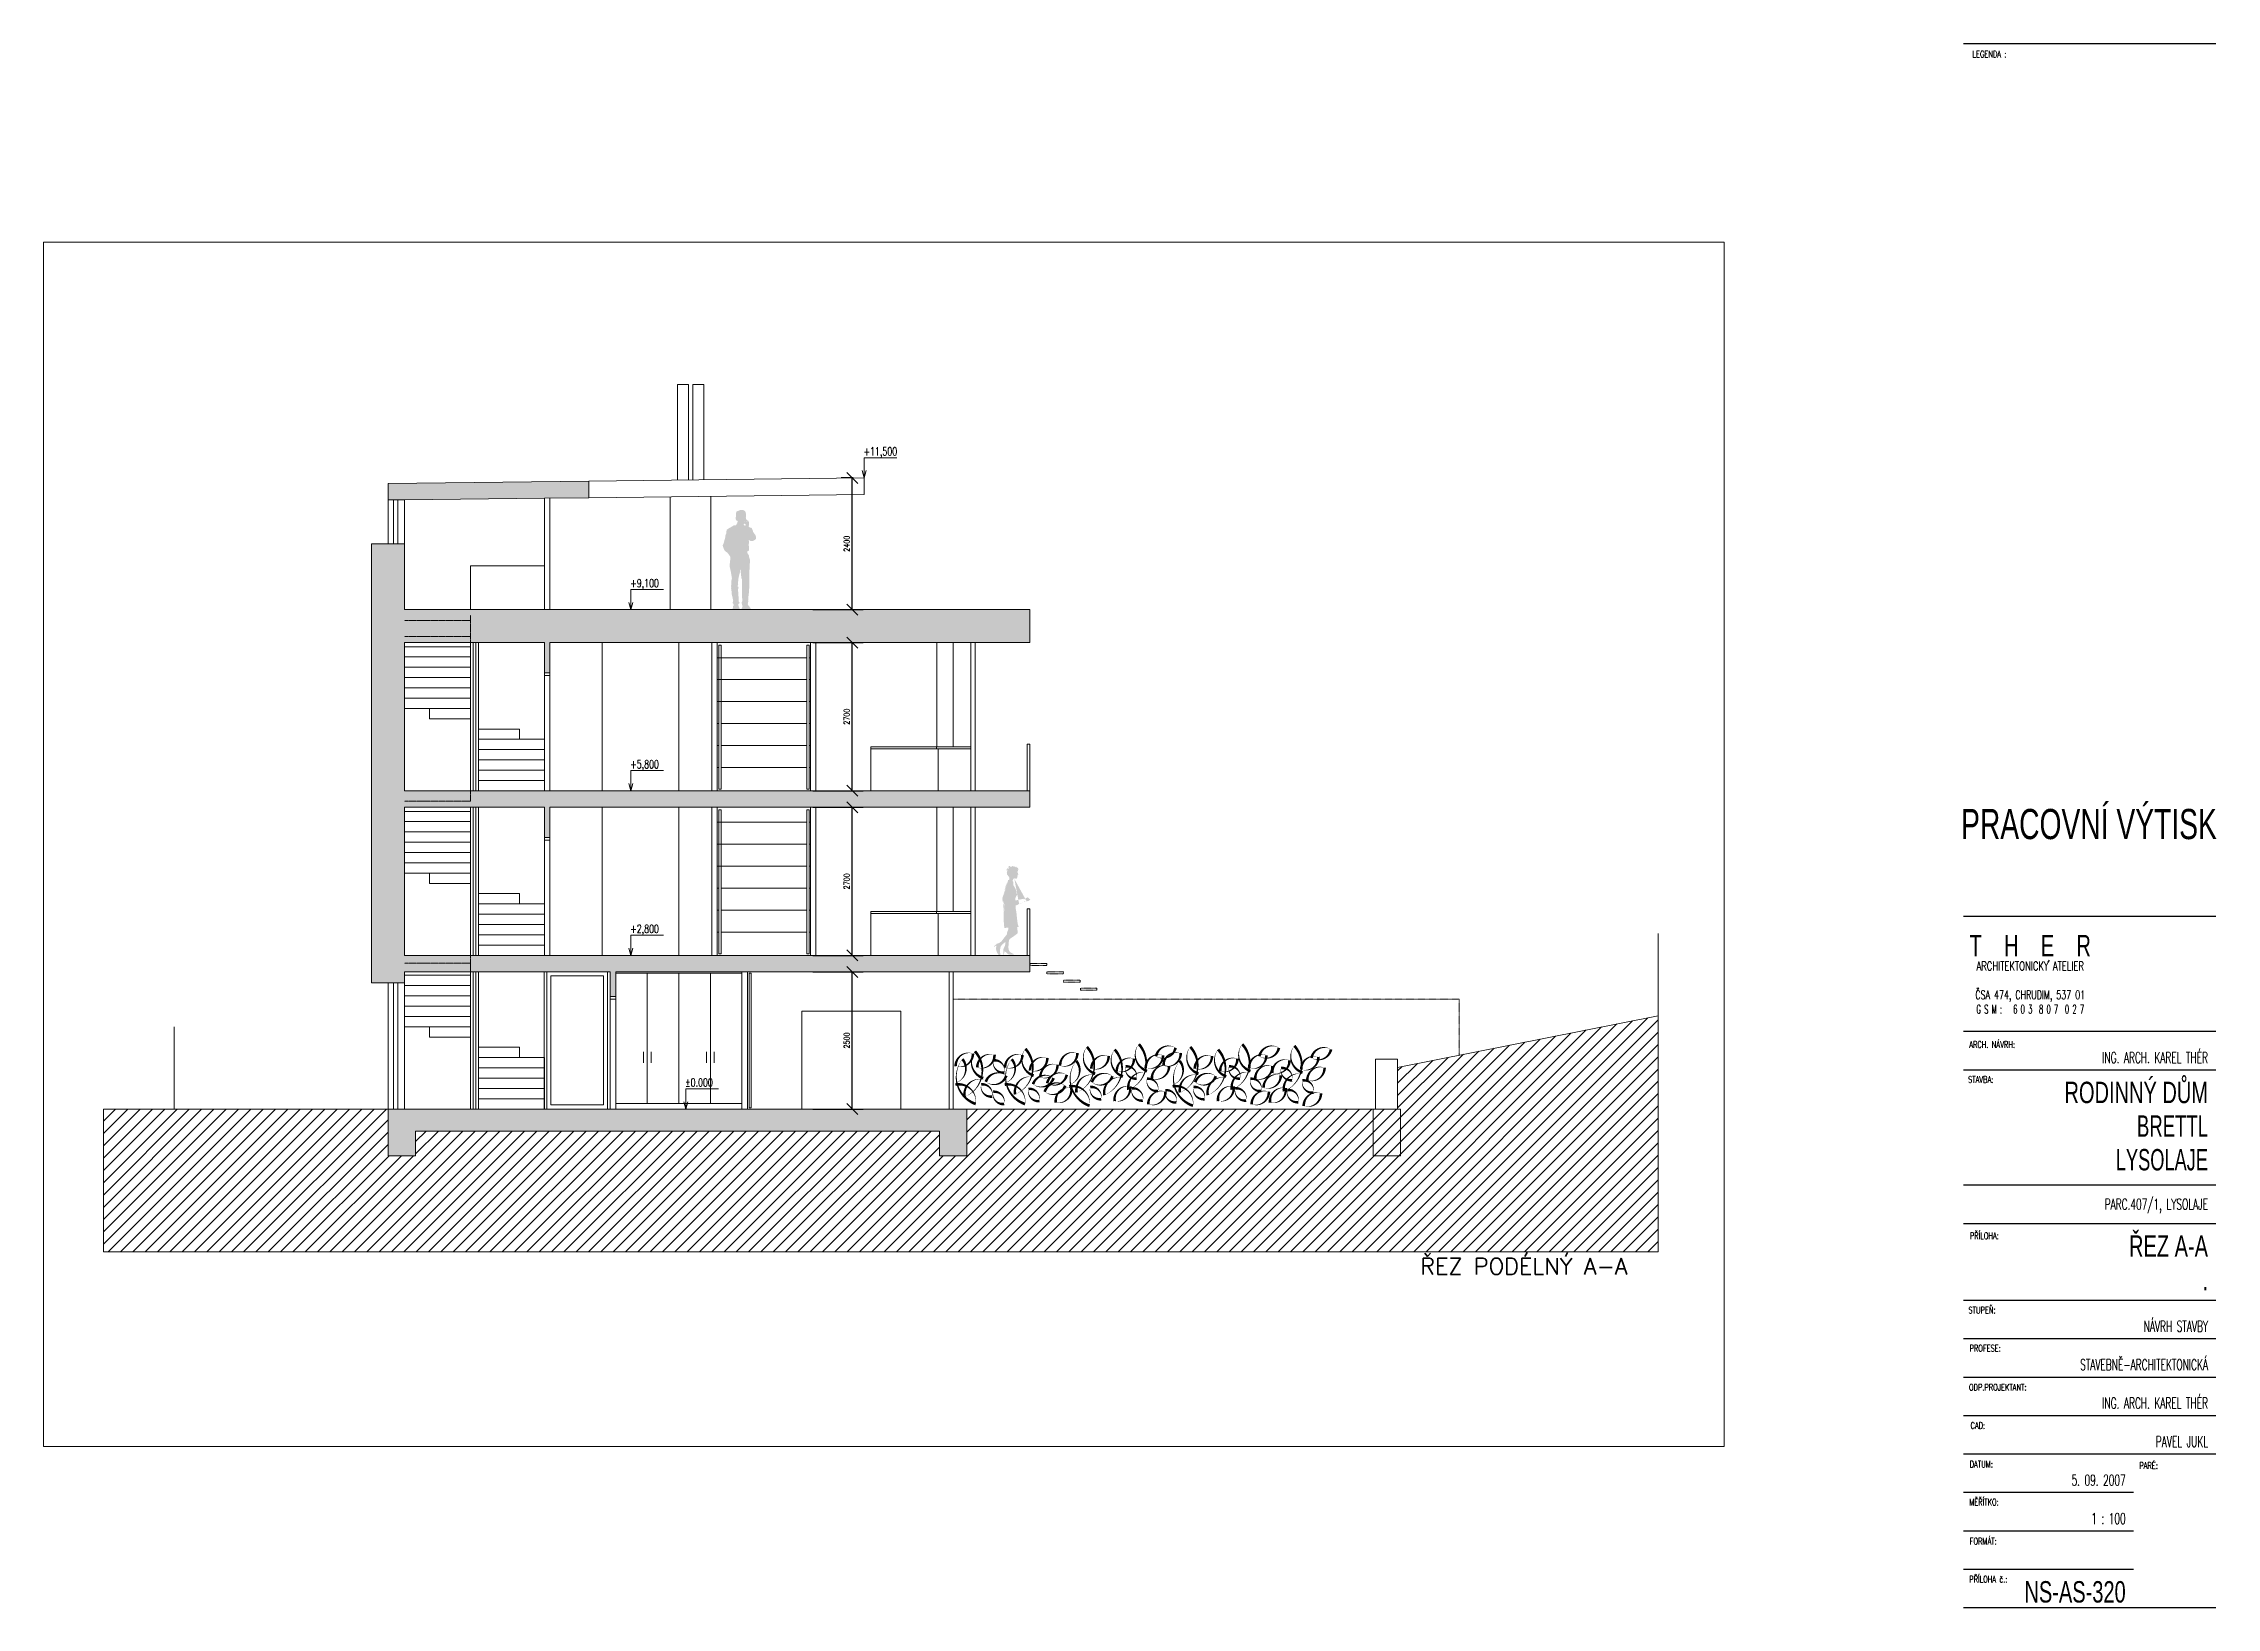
# Paper-space layout 'ŘEZ A-A' of a CAD drawing. Header units: metres, sheet in millimetres. Extents: x -15 to 382, y -14 to 271.
# The model-space entities are those that its viewports show. They can reach past a viewport. Long polylines and large blocks are cut down to what shows.
import ezdxf
from ezdxf.enums import TextEntityAlignment as Align

# ---------------------------------------------------------------- set-up
doc = ezdxf.new("R2010")
doc.units = ezdxf.units.M
doc.header["$PDMODE"] = 3
for name, pattern in [('VERDECKT', [9.525, 6.35, -3.175]), ('ČERCHOVANÁ', [25.4, 12.7, -6.35, 0, -6.35]), ('ČÁRKOVANÁ', [19.05, 12.7, -6.35])]:
    doc.linetypes.add(name, pattern=pattern)
for name, color, linetype in [('2 lidi', 4, 'Continuous'), ('koty', 4, 'Continuous'), ('okna', 4, 'Continuous'), ('OSA', 7, 'ČERCHOVANÁ'), ('ROZPISKA', 7, 'Continuous'), ('SRAFY', 3, 'Continuous'), ('zariz.predmety', 203, 'Continuous'), ('ZARIZOVAKY', 251, 'Continuous'), ('ZDIVO', 1, 'Continuous')]:
    doc.layers.add(name, color=color, linetype=linetype)
doc.layers.add('FLOATINGWINDOWS', color=2, linetype='Continuous', plot=False)
doc.layers.add('Standard', color=7, linetype='Continuous', lineweight=25)
doc.styles.add('ARIAL-CE', font='arial.ttf', dxfattribs={"width": 0.75})
doc.styles.add('ROMANS', font='romans.shx', dxfattribs={"width": 0.7})
doc.styles.add('ROMS5', font='SIMPLEX8')
doc.styles.add('ROZPISKA', font='simplex.shx')
doc.dimstyles.new('andr', dxfattribs={"dimtxt": 0.1, "dimasz": 0.2, "dimexe": 0.2, "dimexo": 0.2, "dimgap": 0.05, "dimtad": 1, "dimlfac": 1000, "dimrnd": 10, "dimtxsty": 'Standard', "dimblk": 'OBLIQUE', "dimcen": 2.5, "dimclrd": 7, "dimclre": 7, "dimclrt": 7, "dimadec": 0, "dimazin": 0, "dimtfac": 1, "dimtmove": 0, "dimatfit": 3, "dimldrblk": 'OBLIQUE', "dimfxl": 0, "dimarcsym": 0})

psp = doc.layouts.new('ŘEZ A-A')

# ---------------------------------------------------------------- texts
at = {"layer": 'ROZPISKA', "style": 'ROMS5', "width": 0.7}
for s, p in [('LEGENDA :', (337.04, 268)), ('ARCH. NÁVRH:', (336.46, 87.52)), ('STAVBA:', (336.24, 81.16)), ('PŘÍLOHA:', (336.56, 52.69)), ('STUPEŇ:', (336.3, 39.14)), ('PROFESE:', (336.5, 32.18)), ('ODP.PROJEKTANT:', (336.4, 25.07)), ('CAD:', (336.69, 18.11)), ('DATUM:', (336.54, 11.05)), ('PARÉ:', (367.45, 10.81)), ('MĚŘÍTKO:', (336.45, 4.15)), ('FORMÁT:', (336.54, -2.97)), ('PŘÍLOHA č.:', (336.45, -9.91))]:
    psp.add_text(s, height=1.2, dxfattribs=at).set_placement(p)
at = {"layer": 'ROZPISKA', "color": 252, "style": 'ARIAL-CE', "width": 0.67}
psp.add_text('PRACOVNÍ VÝTISK', height=5.5, dxfattribs=at).set_placement((358.27, 128.31), align=Align.MIDDLE_CENTER)
at = {"layer": 'ROZPISKA'}
for s, height, style, width, p in [('T    H    E    R', 3.9, 'ARIAL-CE', 0.67, (347.57, 106.15)), ('ARCHITEKTONICKY ATELIER', 1.6, 'ROMS5', 0.7, (347.57, 102.44)), ('ČSA 474, CHRUDIM, 537 01', 1.6, 'ROMS5', 0.66, (347.57, 97.19)), ('G S M :   6 0 3  8 0 7  0 2 7', 1.6, 'ROMS5', 0.525, (347.57, 94.57))]:
    psp.add_text(s, height=height, dxfattribs=dict(at, style=style, width=width)).set_placement(p, align=Align.MIDDLE_CENTER)
for s, height, style, width, p in [('ING. ARCH. KAREL THÉR', 2, 'ROZPISKA', 0.6, (379.97, 84.75)), ('RODINNÝ DŮM', 3.9, 'ARIAL-CE', 0.67, (379.97, 77.45)), ('BRETTL', 3.9, 'ARIAL-CE', 0.62, (379.97, 71.32)), ('LYSOLAJE', 3.9, 'ARIAL-CE', 0.61, (379.97, 65.19)), ('PARC.407/1, LYSOLAJE', 2, 'ROZPISKA', 0.6, (379.97, 58.04)), ('ŘEZ A-A', 3.9, 'ARIAL-CE', 0.67, (379.97, 49.45)), ('.', 3.9, 'ARIAL-CE', 0.67, (379.97, 43.32)), ('NÁVRH STAVBY', 2, 'ROZPISKA', 0.6, (379.97, 35.79)), ('STAVEBNĚ-ARCHITEKTONICKÁ', 2, 'ROZPISKA', 0.6, (379.97, 28.79)), ('ING. ARCH. KAREL THÉR', 2, 'ROZPISKA', 0.6, (379.97, 21.79)), ('PAVEL JUKL', 2, 'ROZPISKA', 0.6, (379.97, 14.79)), ('5. 09. 2007', 2, 'ROZPISKA', 0.6, (364.97, 7.75)), ('1 : 100', 2, 'ROZPISKA', 0.6, (364.97, 0.75)), ('NS-AS-320', 3.9, 'ARIAL-CE', 0.67, (364.97, -13.55))]:
    psp.add_text(s, height=height, dxfattribs=dict(at, style=style, width=width)).set_placement(p, align=Align.RIGHT)

msp = doc.modelspace()

# ---------------------------------------------------------------- texts
at = {"layer": 'koty', "linetype": 'Continuous', "lineweight": 0, "char_height": 0.15, "width": 0.11570243, "attachment_point": 1, "style": 'ROMANS'}
for s, insert in [('+11,500', (173.332343, -78.456499)), ('+9,100', (169.080099, -80.856499)), ('+5,800', (169.080099, -84.156499)), ('+2,800', (169.080099, -87.156499)), ('%%P0.000', (170.080831, -89.956499))]:
    msp.add_mtext(s, dxfattribs=dict(at, insert=insert))
at = {"layer": 'Standard', "color": 7, "linetype": 'ByBlock', "lineweight": 25, "style": 'ROMANS'}
msp.add_text('ŘEZ PODÉLNÝ A-A', height=0.3, dxfattribs=at).set_placement((183.477963, -93.529465))

# ---------------------------------------------------------------- blocks, each defined once
blk = doc.blocks.new('pan')
at = {"layer": '2 lidi'}
h = blk.add_hatch(color=254, dxfattribs=at)
h.dxf.hatch_style = 1
h.paths.add_polyline_path([(162.087, 139.288), (162.087, 139.304), (162.075, 139.323), (162.039, 139.455), (162.039, 139.474), (162.037, 139.487), (162.029, 139.499), (162.025, 139.515), (162.018, 139.57), (162.013, 139.582), (161.978, 139.607), (161.908, 139.646), (161.89, 139.659), (161.848, 139.663), (161.839, 139.674), (161.829, 139.695), (161.821, 139.708), (161.818, 139.736), (161.829, 139.749), (161.838, 139.749), (161.851, 139.772), (161.855, 139.791), (161.854, 139.81), (161.848, 139.815), (161.847, 139.883), (161.839, 139.911), (161.823, 139.919), (161.794, 139.931), (161.766, 139.942), (161.747, 139.944), (161.704, 139.936), (161.678, 139.915), (161.67, 139.893), (161.663, 139.861), (161.662, 139.83), (161.665, 139.815), (161.669, 139.803), (161.67, 139.8), (161.667, 139.798), (161.662, 139.786), (161.66, 139.763), (161.652, 139.761), (161.634, 139.75), (161.623, 139.745), (161.621, 139.741), (161.607, 139.705), (161.607, 139.696), (161.613, 139.654), (161.615, 139.642), (161.611, 139.633), (161.603, 139.628), (161.582, 139.619), (161.568, 139.617), (161.559, 139.609), (161.538, 139.558), (161.538, 139.548), (161.507, 139.502), (161.494, 139.486), (161.49, 139.474), (161.485, 139.461), (161.481, 139.45), (161.481, 139.431), (161.485, 139.412), (161.495, 139.4), (161.511, 139.391), (161.525, 139.383), (161.54, 139.378), (161.548, 139.377), (161.571, 139.375), (161.579, 139.378), (161.591, 139.38), (161.603, 139.39), (161.607, 139.392), (161.614, 139.385), (161.611, 139.363), (161.609, 139.346), (161.613, 139.329), (161.613, 139.288), (161.607, 139.255), (161.609, 139.234), (161.607, 139.208), (161.617, 139.198), (161.633, 139.192), (161.643, 139.184), (161.643, 139.167), (161.638, 139.153), (161.628, 139.141), (161.615, 139.118), (161.607, 139.109), (161.611, 139.1), (161.608, 139.08), (161.589, 139.029), (161.592, 138.989), (161.597, 138.955), (161.595, 138.93), (161.597, 138.887), (161.601, 138.851), (161.605, 138.777), (161.604, 138.715), (161.604, 138.669), (161.604, 138.643), (161.605, 138.543), (161.603, 138.528), (161.605, 138.515), (161.607, 138.507), (161.612, 138.429), (161.617, 138.387), (161.621, 138.358), (161.623, 138.34), (161.619, 138.317), (161.626, 138.294), (161.622, 138.276), (161.627, 138.252), (161.631, 138.245), (161.63, 138.239), (161.629, 138.235), (161.634, 138.23), (161.627, 138.211), (161.596, 138.171), (161.583, 138.155), (161.582, 138.147), (161.578, 138.144), (161.578, 138.133), (161.597, 138.128), (161.74, 138.128), (161.742, 138.151), (161.737, 138.159), (161.725, 138.192), (161.734, 138.203), (161.736, 138.209), (161.742, 138.245), (161.742, 138.258), (161.731, 138.286), (161.739, 138.404), (161.735, 138.456), (161.736, 138.591), (161.738, 138.675), (161.748, 138.703), (161.757, 138.779), (161.765, 138.849), (161.774, 138.857), (161.776, 138.804), (161.805, 138.681), (161.806, 138.649), (161.81, 138.613), (161.813, 138.596), (161.806, 138.576), (161.818, 138.56), (161.813, 138.546), (161.803, 138.538), (161.799, 138.516), (161.813, 138.498), (161.813, 138.465), (161.806, 138.448), (161.802, 138.38), (161.795, 138.27), (161.78, 138.25), (161.785, 138.242), (161.792, 138.23), (161.802, 138.232), (161.801, 138.195), (161.795, 138.181), (161.788, 138.164), (161.789, 138.154), (161.782, 138.148), (161.782, 138.128), (161.798, 138.128), (161.855, 138.128), (161.907, 138.134), (161.904, 138.155), (161.899, 138.159), (161.905, 138.173), (161.903, 138.184), (161.892, 138.2), (161.891, 138.221), (161.903, 138.238), (161.908, 138.25), (161.903, 138.274), (161.897, 138.29), (161.928, 138.421), (161.929, 138.483), (161.936, 138.51), (161.933, 138.542), (161.939, 138.556), (161.936, 138.567), (161.929, 138.585), (161.929, 138.6), (161.933, 138.61), (161.932, 138.633), (161.929, 138.657), (161.921, 138.698), (161.941, 138.818), (161.961, 138.907), (161.958, 139.004), (161.958, 139.018), (161.952, 139.028), (161.95, 139.046), (161.95, 139.058), (161.947, 139.069), (161.949, 139.09), (161.953, 139.092), (161.977, 139.131), (161.986, 139.131), (161.989, 139.145), (162.01, 139.17), (162.034, 139.18), (162.058, 139.209), (162.078, 139.254)])
h.paths.add_polyline_path([(161.678, 139.655), (161.67, 139.666), (161.668, 139.672), (161.671, 139.678), (161.678, 139.675), (161.679, 139.688), (161.684, 139.692), (161.695, 139.688), (161.703, 139.683), (161.708, 139.675), (161.703, 139.664), (161.689, 139.659)], flags=16)
h.paths.add_polyline_path([(161.683, 139.724), (161.679, 139.733), (161.684, 139.733), (161.687, 139.729), (161.688, 139.725)], flags=16)
h.paths.add_polyline_path([(161.638, 139.723), (161.642, 139.733), (161.658, 139.739), (161.648, 139.729)], flags=16)
blk = doc.blocks.new('pani')
at = {"layer": '2 lidi'}
h = blk.add_hatch(color=254, dxfattribs=at)
h.dxf.hatch_style = 1
edge = h.paths.add_edge_path()
edge.add_arc((127.713, 160.006), 0.0103, 420.1574, 488.8546, ccw=False)
edge.add_line((127.718, 160.015), (127.778, 159.981))
edge.add_line((127.778, 159.981), (127.781, 159.979))
edge.add_line((127.781, 159.979), (127.785, 159.991))
edge.add_line((127.785, 159.991), (127.798, 159.987))
edge.add_line((127.798, 159.987), (127.797, 159.983))
edge.add_arc((127.811, 159.959), 0.0282, 417.0679, 481.4785, ccw=False)
edge.add_arc((127.836, 159.932), 0.0516, 418.0185, 460.819, ccw=False)
edge.add_arc((127.871, 159.935), 0.041, 416.4084, 460.5166, ccw=False)
edge.add_arc((127.9, 159.922), 0.048, 414.8266, 457.8068, ccw=False)
edge.add_arc((127.933, 159.929), 0.033, 446.1077, 459.4391, ccw=False)
edge.add_ellipse((127.783, 159.966), major_axis=(0, 0.153), ratio=1, start_angle=268.4632, end_angle=308.6853)
edge.add_arc((127.953, 160.089), 0.0581, 158.3411, 208.8232, ccw=False)
edge.add_arc((128.283, 159.958), 0.413, 509.8454, 518.3411, ccw=False)
edge.add_line((127.926, 160.166), (127.977, 160.253))
edge.add_line((127.977, 160.253), (127.97, 160.248))
edge.add_line((127.97, 160.248), (127.971, 160.305))
edge.add_line((127.971, 160.305), (127.982, 160.307))
edge.add_ellipse((127.91, 160.314), major_axis=(0, 0.0723), ratio=1, start_angle=263.773, end_angle=295.7568)
edge.add_ellipse((127.949, 160.332), major_axis=(0, 0.0302), ratio=1, start_angle=-63.5688, end_angle=-8.1618)
edge.add_line((127.953, 160.362), (127.935, 160.361))
edge.add_line((127.935, 160.361), (127.915, 160.36))
edge.add_line((127.915, 160.36), (127.907, 160.361))
edge.add_arc((127.907, 160.364), 0.00305, 242.0319, 264.899, ccw=False)
edge.add_arc((127.912, 160.373), 0.0129, 154.4371, 242.0319, ccw=False)
edge.add_ellipse((127.89, 160.383), major_axis=(0, 0.0109), ratio=1, start_angle=244.2782, end_angle=336.03)
edge.add_arc((127.896, 160.398), 0.0055, 218.4689, 252.6705, ccw=False)
edge.add_arc((127.893, 160.397), 0.00246, 112.5015, 253.842, ccw=False)
edge.add_arc((127.926, 160.288), 0.117, 464.8255, 467.2184, ccw=False)
edge.add_ellipse((127.886, 160.403), major_axis=(0, 0.0105), ratio=1, start_angle=254.7305, end_angle=298.4703)
edge.add_ellipse((127.899, 160.394), major_axis=(0, 0.0151), ratio=1, start_angle=13.9879, end_angle=18.3859)
edge.add_arc((127.893, 160.418), 0.0102, 239.7663, 280.0401, ccw=False)
edge.add_arc((127.892, 160.408), 0.00489, 459.3218, 522.0136, ccw=False)
edge.add_ellipse((127.885, 160.421), major_axis=(0, 0.0109), ratio=1, start_angle=216.6575, end_angle=305.9072)
edge.add_line((127.894, 160.428), (127.884, 160.431))
edge.add_line((127.884, 160.431), (127.882, 160.433))
edge.add_line((127.882, 160.433), (127.88, 160.434))
edge.add_line((127.88, 160.434), (127.879, 160.435))
edge.add_line((127.879, 160.435), (127.881, 160.439))
edge.add_line((127.881, 160.439), (127.896, 160.479))
edge.add_ellipse((127.893, 160.48), major_axis=(0, 0.00305), ratio=1, start_angle=249.3016, end_angle=295.7861)
edge.add_line((127.896, 160.481), (127.89, 160.493))
edge.add_ellipse((127.801, 160.444), major_axis=(0, 0.102), ratio=1, start_angle=-60.9985, end_angle=-55.3297)
edge.add_arc((127.921, 160.508), 0.0366, 135.7257, 190.2312, ccw=False)
edge.add_ellipse((127.935, 160.491), major_axis=(0, 0.0589), ratio=1, start_angle=43.5105, end_angle=79.3982)
edge.add_arc((127.92, 160.499), 0.043, 511.6027, 536.7327, ccw=False)
edge.add_arc((127.893, 160.529), 0.0142, 159.2271, 220.4293, ccw=False)
edge.add_line((127.88, 160.534), (127.886, 160.55))
edge.add_arc((127.908, 160.528), 0.0313, 472.9551, 494.8602, ccw=False)
edge.add_arc((127.931, 160.537), 0.0408, 444.4943, 510.6373, ccw=False)
edge.add_arc((127.965, 160.534), 0.0524, 436.0856, 484.486, ccw=False)
edge.add_arc((128.003, 160.541), 0.0508, 432.8599, 480.5756, ccw=False)
edge.add_arc((128.029, 160.55), 0.0418, 371.591, 465.3258, ccw=False)
edge.add_arc((128.042, 160.514), 0.052, 345.9816, 417.1177, ccw=False)
edge.add_arc((128.057, 160.488), 0.0377, 323.4009, 381.4325, ccw=False)
edge.add_arc((128.029, 160.469), 0.0593, 344.0111, 356.7905, ccw=False)
edge.add_arc((128.066, 160.445), 0.0214, 328.4735, 381.1133, ccw=False)
edge.add_line((128.084, 160.434), (128.051, 160.392))
edge.add_ellipse((128.074, 160.366), major_axis=(0, 0.0344), ratio=1, start_angle=40.832, end_angle=119.7331)
edge.add_ellipse((128.076, 160.356), major_axis=(0, 0.0331), ratio=1, start_angle=103.1286, end_angle=135.8096)
edge.add_line((128.053, 160.332), (128.062, 160.339))
edge.add_line((128.062, 160.339), (128.073, 160.308))
edge.add_line((128.073, 160.308), (128.069, 160.306))
edge.add_arc((127.717, 160.085), 0.416, 362.7274, 392.0768, ccw=False)
edge.add_arc((128.023, 160.022), 0.137, 372.2555, 397.3408, ccw=False)
edge.add_arc((128.092, 160.007), 0.078, 366.0167, 394.3935, ccw=False)
edge.add_arc((128.085, 160.001), 0.0857, 350.4076, 369.5566, ccw=False)
edge.add_arc((128.08, 159.979), 0.0904, 326.3346, 364.743, ccw=False)
edge.add_arc((127.945, 159.967), 0.213, 324.9985, 349.8141, ccw=False)
edge.add_arc((127.827, 159.718), 0.319, 364.7559, 383.3457, ccw=False)
edge.add_arc((128.104, 159.742), 0.0411, 360.1486, 363.7937, ccw=False)
edge.add_line((128.145, 159.742), (128.145, 159.583))
edge.add_line((128.145, 159.583), (128.14, 159.516))
edge.add_line((128.14, 159.516), (128.135, 159.464))
edge.add_arc((128.129, 159.465), 0.00635, 259.1349, 352.4606, ccw=False)
edge.add_line((128.127, 159.459), (128.076, 159.465))
edge.add_line((128.076, 159.465), (128.058, 159.466))
edge.add_line((128.058, 159.466), (128.062, 159.438))
edge.add_line((128.062, 159.438), (128.069, 159.414))
edge.add_line((128.069, 159.414), (128.082, 159.383))
edge.add_line((128.082, 159.383), (128.089, 159.339))
edge.add_arc((127.983, 159.25), 0.139, 395.7852, 399.8763, ccw=False)
edge.add_arc((127.495, 158.786), 0.811, 394.1977, 402.2804, ccw=False)
edge.add_ellipse((128.311, 159.34), major_axis=(0, 0.175), ratio=1, start_angle=124.2156, end_angle=157.6727)
edge.add_arc((128.246, 159.126), 0.0521, 402.2732, 451.3602, ccw=False)
edge.add_ellipse((128.444, 159.307), major_axis=(0, 0.216), ratio=1, start_angle=132.2911, end_angle=146.7264)
edge.add_line((128.326, 159.126), (128.324, 159.114))
edge.add_line((128.324, 159.114), (128.308, 159.124))
edge.add_line((128.308, 159.124), (128.304, 159.128))
edge.add_line((128.304, 159.128), (128.286, 159.138))
edge.add_line((128.286, 159.138), (128.282, 159.136))
edge.add_line((128.282, 159.136), (128.281, 159.129))
edge.add_line((128.281, 159.129), (128.279, 159.118))
edge.add_line((128.279, 159.118), (128.286, 159.098))
edge.add_line((128.286, 159.098), (128.287, 159.076))
edge.add_line((128.287, 159.076), (128.279, 159.047))
edge.add_line((128.279, 159.047), (128.267, 159.013))
edge.add_line((128.267, 159.013), (128.248, 158.98))
edge.add_line((128.248, 158.98), (128.218, 158.953))
edge.add_line((128.218, 158.953), (128.207, 158.949))
edge.add_line((128.207, 158.949), (128.203, 158.95))
edge.add_line((128.203, 158.95), (128.204, 158.968))
edge.add_line((128.204, 158.968), (128.21, 159.001))
edge.add_line((128.21, 159.001), (128.213, 159.055))
edge.add_line((128.213, 159.055), (128.208, 159.098))
edge.add_line((128.208, 159.098), (128.2, 159.122))
edge.add_line((128.2, 159.122), (128.174, 159.157))
edge.add_line((128.174, 159.157), (128.138, 159.186))
edge.add_line((128.138, 159.186), (128.116, 159.204))
edge.add_ellipse((128.268, 159.187), major_axis=(0, 0.153), ratio=1, start_angle=83.7792, end_angle=120.9883)
edge.add_arc((128.028, 159.043), 0.127, 357.836, 390.9704, ccw=False)
edge.add_ellipse((128.777, 158.968), major_axis=(0, 0.626), ratio=1, start_angle=83.4955, end_angle=89.3577)
edge.add_line((128.151, 158.975), (128.14, 158.975))
edge.add_line((128.14, 158.975), (128.135, 159.028))
edge.add_ellipse((128.131, 159.028), major_axis=(0, 0.00439), ratio=1, start_angle=265.4756, end_angle=386.9949)
edge.add_ellipse((128.199, 158.894), major_axis=(0, 0.155), ratio=1, start_angle=26.9949, end_angle=48.3179)
edge.add_arc((128.032, 159.043), 0.0692, 276.7749, 318.3, ccw=False)
edge.add_line((128.04, 158.974), (127.964, 158.974))
edge.add_line((127.964, 158.974), (127.968, 158.991))
edge.add_ellipse((127.945, 159.105), major_axis=(0, 0.117), ratio=1, start_angle=191.3755, end_angle=226.3236)
edge.add_ellipse((127.979, 159.086), major_axis=(0, 0.0794), ratio=1, start_angle=219.0935, end_angle=272.1837)
edge.add_ellipse((127.34, 159.109), major_axis=(0, 0.719), ratio=1, start_angle=268.4829, end_angle=275.6523)
edge.add_ellipse((127.836, 159.176), major_axis=(0, 0.219), ratio=1, start_angle=-89.303, end_angle=-68.1109)
edge.add_line((128.039, 159.258), (127.997, 159.285))
edge.add_arc((128.614, 160.231), 1.129, 234.2601, 236.8721, ccw=False)
edge.add_line((127.954, 159.314), (127.895, 159.36))
edge.add_arc((127.904, 159.372), 0.0148, 173.7382, 231.745, ccw=False)
edge.add_line((127.89, 159.374), (127.901, 159.478))
edge.add_line((127.901, 159.478), (127.88, 159.48))
edge.add_arc((127.88, 159.486), 0.00635, 160.0299, 265.319, ccw=False)
edge.add_line((127.874, 159.488), (127.89, 159.532))
edge.add_line((127.89, 159.532), (127.902, 159.622))
edge.add_line((127.902, 159.622), (127.902, 159.623))
edge.add_line((127.902, 159.623), (127.915, 159.747))
edge.add_line((127.915, 159.747), (127.929, 159.823))
edge.add_line((127.929, 159.823), (127.926, 159.868))
edge.add_arc((127.955, 159.935), 0.0728, 235.0166, 247.1926, ccw=False)
edge.add_arc((127.928, 159.987), 0.113, 235.7967, 262.4722, ccw=False)
edge.add_arc((127.879, 159.987), 0.0942, 227.2098, 261.2742, ccw=False)
edge.add_arc((127.826, 159.988), 0.0715, 229.4789, 260.9868, ccw=False)
edge.add_line((127.779, 159.934), (127.778, 159.93))
edge.add_line((127.778, 159.93), (127.764, 159.935))
edge.add_line((127.764, 159.935), (127.767, 159.942))
edge.add_line((127.767, 159.942), (127.734, 159.954))
edge.add_line((127.734, 159.954), (127.73, 159.947))
edge.add_arc((127.728, 159.949), 0.00296, 261.0534, 329.4677, ccw=False)
edge.add_line((127.727, 159.946), (127.693, 159.951))
edge.add_line((127.693, 159.951), (127.664, 159.976))
edge.add_arc((127.666, 159.978), 0.00296, 128.8546, 229.8237, ccw=False)
edge.add_line((127.664, 159.981), (127.706, 160.014))
edge = h.paths.add_edge_path(flags=16)
edge.add_arc((128.135, 159.743), 0.0103, 360.1486, 363.6715, ccw=False)
edge.add_arc((128.135, 159.743), 0.0103, 360.1486, 363.6715)
edge = h.paths.add_edge_path(flags=17)
edge.add_arc((128.124, 159.743), 0.0206, 360.1486, 363.7108, ccw=False)
edge.add_arc((128.124, 159.743), 0.0206, 360.1486, 363.7108)
edge = h.paths.add_edge_path(flags=16)
edge.add_arc((127.928, 159.987), 0.113, 235.5357, 235.7967, ccw=False)
edge.add_line((127.734, 159.954), (127.733, 159.955))
edge.add_line((127.957, 160.363), (127.953, 160.362))
blk = doc.blocks.new('_OBLIQUE')
at = {"color": 0, "linetype": 'ByBlock'}
blk.add_line((-0.5, -0.5), (0.5, 0.5), dxfattribs=at)
blk = doc.blocks.new('*D30')
at = {"layer": 'Defpoints', "color": 0, "linetype": 'Continuous', "lineweight": 0}
for p in [(172.205, -88.015), (173.125, -88.015), (172.205, -90.515)]:
    blk.add_point(p, dxfattribs=at)
at = {"layer": 'koty', "color": 7, "linetype": 'Continuous', "lineweight": -2}
for p, q in [((172.405, -88.015), (173.325, -88.015)), ((173.125, -90.515), (173.125, -88.015)), ((172.405, -90.515), (173.325, -90.515))]:
    blk.add_line(p, q, dxfattribs=at)
at = {"layer": 'koty', "color": 7, "linetype": 'Continuous', "lineweight": -2, "xscale": 0.2, "yscale": 0.2, "zscale": 0.2}
for p, rotation in [((173.125, -88.015), 90), ((173.125, -90.515), 270)]:
    blk.add_blockref('_OBLIQUE', p, dxfattribs=dict(at, rotation=rotation))
at = {"layer": 'koty', "color": 7, "linetype": 'Continuous', "lineweight": 0, "insert": (173.025, -89.265), "char_height": 0.1, "attachment_point": 5, "rotation": 90, "style": 'ROMANS'}
blk.add_mtext('2500', dxfattribs=at)
blk = doc.blocks.new('*D32')
at = {"layer": 'Defpoints', "color": 0, "linetype": 'Continuous', "lineweight": 0}
for p in [(172.205, -85.015), (173.125, -85.015), (172.205, -87.715)]:
    blk.add_point(p, dxfattribs=at)
at = {"layer": 'koty', "color": 7, "linetype": 'Continuous', "lineweight": -2}
for p, q in [((172.405, -85.015), (173.325, -85.015)), ((173.125, -87.715), (173.125, -85.015)), ((172.405, -87.715), (173.325, -87.715))]:
    blk.add_line(p, q, dxfattribs=at)
at = {"layer": 'koty', "color": 7, "linetype": 'Continuous', "lineweight": -2, "xscale": 0.2, "yscale": 0.2, "zscale": 0.2}
for p, rotation in [((173.125, -85.015), 90), ((173.125, -87.715), 270)]:
    blk.add_blockref('_OBLIQUE', p, dxfattribs=dict(at, rotation=rotation))
at = {"layer": 'koty', "color": 7, "linetype": 'Continuous', "lineweight": 0, "insert": (173.025, -86.365), "char_height": 0.1, "attachment_point": 5, "rotation": 90, "style": 'ROMANS'}
blk.add_mtext('2700', dxfattribs=at)
blk = doc.blocks.new('*D33')
at = {"layer": 'Defpoints', "color": 0, "linetype": 'Continuous', "lineweight": 0}
for p in [(172.205, -82.015), (173.125, -82.015), (172.205, -84.715)]:
    blk.add_point(p, dxfattribs=at)
at = {"layer": 'koty', "color": 7, "linetype": 'Continuous', "lineweight": -2}
for p, q in [((172.405, -82.015), (173.325, -82.015)), ((173.125, -84.715), (173.125, -82.015)), ((172.405, -84.715), (173.325, -84.715))]:
    blk.add_line(p, q, dxfattribs=at)
at = {"layer": 'koty', "color": 7, "linetype": 'Continuous', "lineweight": -2, "xscale": 0.2, "yscale": 0.2, "zscale": 0.2}
for p, rotation in [((173.125, -82.015), 90), ((173.125, -84.715), 270)]:
    blk.add_blockref('_OBLIQUE', p, dxfattribs=dict(at, rotation=rotation))
at = {"layer": 'koty', "color": 7, "linetype": 'Continuous', "lineweight": 0, "insert": (173.025, -83.365), "char_height": 0.1, "attachment_point": 5, "rotation": 90, "style": 'ROMANS'}
blk.add_mtext('2700', dxfattribs=at)
blk = doc.blocks.new('*D34')
at = {"layer": 'Defpoints', "color": 0, "linetype": 'Continuous', "lineweight": 0}
for p in [(173.125, -79.015), (173.342, -79.015), (172.205, -81.415)]:
    blk.add_point(p, dxfattribs=at)
at = {"layer": 'koty', "color": 7, "linetype": 'Continuous', "lineweight": -2}
for p, q in [((173.142, -79.015), (172.925, -79.015)), ((173.125, -81.415), (173.125, -79.015)), ((172.405, -81.415), (173.325, -81.415))]:
    blk.add_line(p, q, dxfattribs=at)
at = {"layer": 'koty', "color": 7, "linetype": 'Continuous', "lineweight": -2, "xscale": 0.2, "yscale": 0.2, "zscale": 0.2}
for p, rotation in [((173.125, -79.015), 90), ((173.125, -81.415), 270)]:
    blk.add_blockref('_OBLIQUE', p, dxfattribs=dict(at, rotation=rotation))
at = {"layer": 'koty', "color": 7, "linetype": 'Continuous', "lineweight": 0, "insert": (173.025, -80.215), "char_height": 0.1, "attachment_point": 5, "rotation": 90, "style": 'ROMANS'}
blk.add_mtext('2400', dxfattribs=at)

# ---------------------------------------------------------------- dimensions: what is measured, and where the dimension line sits
at = {"layer": 'koty', "linetype": 'Continuous', "lineweight": 0}
for base, p1, p2, picture, middle in [((173.125004, -79.015144), (172.204769, -81.415144), (173.34195, -79.015144), '*D34', (173.025004, -80.215144)), ((173.125004, -82.015144), (172.204769, -84.715144), (172.204769, -82.015144), '*D33', (173.025004, -83.365144)), ((173.125004, -85.015144), (172.204769, -87.715144), (172.204769, -85.015144), '*D32', (173.025004, -86.365144)), ((173.125004, -88.015144), (172.204769, -90.515144), (172.204769, -88.015144), '*D30', (173.025004, -89.265144))]:
    dim = msp.add_linear_dim(base=base, p1=p1, p2=p2, angle=90, dimstyle='andr', override={"dimtxsty": 'ROMANS'}, dxfattribs=at)
    dim.commit()
    dim.dimension.update_dxf_attribs({"geometry": picture, "text_midpoint": middle})

# ---------------------------------------------------------------- hatches: boundary and pattern name
at = {"layer": 'SRAFY', "linetype": 'Continuous', "lineweight": 0}
h = msp.add_hatch(color=256, dxfattribs=at)
h.paths.add_polyline_path([(164.664819, -79.115144), (164.664819, -79.415144), (164.964819, -79.415144), (167.514819, -79.384704), (168.326584, -79.375013), (168.326584, -79.072943)])
h.paths.add_polyline_path([(164.964819, -81.415144), (164.964819, -80.215144), (164.364819, -80.215144), (164.364819, -88.215144), (164.964819, -88.215144), (164.964819, -88.015144), (166.164819, -88.015144), (166.164819, -87.858346), (166.164819, -87.715144), (164.964819, -87.715144), (164.964819, -85.015144), (167.514819, -85.015144), (167.514819, -85.565144), (167.614819, -85.565144), (167.614819, -85.015144), (176.364819, -85.015144), (176.364819, -84.715144), (171.164819, -84.715144), (167.514819, -84.715144), (164.964819, -84.715144), (164.964819, -82.015144), (167.514819, -82.015144), (167.514819, -82.565144), (167.614819, -82.565144), (167.614819, -82.015144), (171.164819, -82.015144), (176.364819, -82.015144), (176.364819, -81.415144)])
h.paths.add_polyline_path([(167.514819, -87.715144), (166.164819, -87.715144), (166.164819, -88.015144), (167.614819, -88.015144), (168.714819, -88.015144), (168.714819, -88.465144), (168.814819, -88.465144), (168.814819, -88.015144), (174.714819, -88.015144), (176.364819, -88.015144), (176.364819, -87.715144)])
h.paths.add_polyline_path([(164.664819, -90.515144), (164.664819, -91.365144), (165.164819, -91.365144), (165.164819, -90.915144), (174.716058, -90.915144), (174.716058, -91.365144), (175.216058, -91.365144), (175.216058, -90.515144)])
h = msp.add_hatch(dxfattribs=at)
h.set_pattern_fill('ANSI31', color=251, scale=0.05, style=0)
h.set_pattern_definition([(45, (0, -32.439), (-0.1122532, 0.1122532), [])])
h.paths.add_polyline_path([(159.475809, -90.515144), (160.764819, -90.515144), (164.664819, -90.515144), (164.664819, -91.365144), (165.164819, -91.365144), (165.164819, -90.915144), (174.716058, -90.915144), (174.716058, -91.365144), (175.216058, -91.365144), (175.216058, -90.515144), (183.064819, -90.515144), (183.064819, -89.755196), (187.814819, -88.815144), (187.814819, -93.116914), (159.475809, -93.116914)])

# ---------------------------------------------------------------- linework, layer by layer
at = {"linetype": 'Continuous', "lineweight": 0}
for points in [[(170.695984, -82.063772), (170.695984, -84.686689), (170.737906, -84.686689), (170.737906, -82.063772)], [(170.695984, -85.063772), (170.695984, -87.686689), (170.737906, -87.686689), (170.737906, -85.063772)]]:
    msp.add_lwpolyline(points, close=True, dxfattribs=at)
for points in [[(172.33834, -82.063772), (172.296418, -82.063772), (172.296418, -84.686689), (172.33834, -84.686689), (172.33834, -82.063772)], [(172.33834, -85.063772), (172.296418, -85.063772), (172.296418, -87.686689), (172.33834, -87.686689), (172.33834, -85.063772)]]:
    msp.add_lwpolyline(points, dxfattribs=at)
at = {"layer": 'FLOATINGWINDOWS', "linetype": 'Continuous', "lineweight": 0, "flags": 128}
msp.add_lwpolyline([(159.475809, -90.515144), (160.764819, -90.515144), (164.664819, -90.515144), (164.664819, -91.365144), (165.164819, -91.365144), (165.164819, -90.915144), (174.716058, -90.915144), (174.716058, -91.365144), (175.216058, -91.365144), (175.216058, -90.515144), (183.064819, -90.515144), (183.064819, -89.755196), (187.814819, -88.815144), (187.814819, -93.116914), (159.475809, -93.116914)], close=True, dxfattribs=at)
at = {"layer": 'koty', "linetype": 'Continuous', "lineweight": 0}
for p, q in [((173.34195, -79.015144), (173.34195, -78.647581)), ((173.34195, -78.647581), (173.938787, -78.647581)), ((173.34195, -79.015144), (173.305391, -78.88222)), ((173.34195, -79.015144), (173.378509, -78.88222)), ((169.089707, -81.415144), (169.089707, -81.047581)), ((169.089707, -81.047581), (169.686543, -81.047581)), ((169.089707, -81.415144), (169.053148, -81.28222)), ((169.089707, -81.415144), (169.126265, -81.28222)), ((169.089707, -84.715144), (169.089707, -84.347581)), ((169.089707, -84.347581), (169.686543, -84.347581)), ((169.089707, -84.715144), (169.053148, -84.58222)), ((169.089707, -84.715144), (169.126265, -84.58222)), ((169.089707, -87.715144), (169.089707, -87.347581)), ((169.089707, -87.347581), (169.686543, -87.347581)), ((169.089707, -87.715144), (169.053148, -87.58222)), ((169.089707, -87.715144), (169.126265, -87.58222)), ((170.090439, -90.515144), (170.090439, -90.147581)), ((170.090439, -90.147581), (170.687275, -90.147581)), ((170.090439, -90.515144), (170.05388, -90.38222)), ((170.090439, -90.515144), (170.126998, -90.38222))]:
    msp.add_line(p, q, dxfattribs=at)
at = {"layer": 'okna', "linetype": 'Continuous', "lineweight": 0}
for p, q in [((164.664819, -88.215144), (164.664819, -90.515144)), ((164.764819, -88.215144), (164.764819, -90.515144)), ((164.839819, -90.515144), (164.839819, -88.215144))]:
    msp.add_line(p, q, dxfattribs=at)
at = {"layer": 'OSA', "linetype": 'Continuous', "lineweight": 0}
msp.add_lwpolyline([(171.28037, -90.491455), (171.246394, -90.491455), (171.246394, -88.036169), (171.28037, -88.036169)], close=True, dxfattribs=at)
at = {"layer": 'SRAFY', "linetype": 'Continuous', "lineweight": 0}
for p, q in [((173.34195, -79.015144), (168.326584, -79.072943)), ((173.34195, -79.015144), (173.34195, -79.315144)), ((164.664819, -79.415144), (164.664819, -80.215144)), ((164.964819, -79.415144), (164.664819, -79.415144)), ((164.764819, -79.415144), (164.764819, -80.215144)), ((164.839819, -79.415144), (164.839819, -80.215144)), ((164.964819, -80.215144), (164.964819, -79.415144)), ((167.514819, -79.384704), (167.514819, -81.415144)), ((167.614819, -79.38351), (167.614819, -81.415144)), ((168.326584, -79.375013), (173.34195, -79.315144)), ((166.164819, -81.415144), (166.164819, -80.615144)), ((166.164819, -80.615144), (167.514819, -80.615144)), ((166.164819, -82.090144), (164.964819, -82.090144)), ((166.164819, -82.277644), (164.964819, -82.277644)), ((166.164819, -82.015144), (166.164819, -84.715144)), ((166.214819, -82.015144), (166.214819, -84.715144)), ((166.264819, -82.015144), (166.264819, -84.715144)), ((166.314819, -82.015144), (166.314819, -84.715144)), ((168.564819, -82.015144), (168.564819, -84.715144)), ((170.564819, -82.015144), (170.564819, -84.715144)), ((170.564819, -82.015144), (170.564819, -84.715144)), ((170.664819, -82.015144), (170.664819, -84.715144)), ((172.364819, -82.015144), (172.364819, -84.715144)), ((172.364819, -82.015144), (172.364819, -84.715144)), ((172.464819, -82.015144), (172.464819, -84.715144)), ((175.289819, -82.015144), (175.289819, -84.715144)), ((175.364819, -82.015144), (175.364819, -84.715144)), ((175.364819, -82.015144), (175.364819, -84.715144)), ((166.164819, -82.465144), (164.964819, -82.465144)), ((166.164819, -82.652644), (164.964819, -82.652644)), ((167.614819, -82.565144), (167.514819, -82.565144)), ((167.514819, -82.615144), (167.514819, -84.715144)), ((167.614819, -82.615144), (167.614819, -84.715144)), ((166.164819, -82.840144), (164.964819, -82.840144)), ((166.164819, -83.027644), (164.964819, -83.027644)), ((175.364819, -83.015144), (175.364819, -84.715144)), ((166.164819, -83.215144), (164.964819, -83.215144)), ((165.419552, -83.215144), (165.419552, -83.402644)), ((166.164819, -83.402644), (165.419552, -83.402644)), ((166.314819, -83.590144), (167.060086, -83.590144)), ((166.314819, -83.777644), (167.514819, -83.777644)), ((166.314819, -83.965144), (167.514819, -83.965144)), ((167.060086, -83.590144), (167.060086, -83.777644)), ((176.364819, -83.865144), (176.314819, -83.865144)), ((176.314819, -83.865144), (176.314819, -84.715144)), ((176.364819, -84.715144), (176.364819, -83.865144)), ((166.314819, -84.152644), (167.514819, -84.152644)), ((166.314819, -84.340144), (167.514819, -84.340144)), ((166.314819, -84.527644), (167.514819, -84.527644)), ((166.164819, -85.090144), (164.964819, -85.090144)), ((166.164819, -85.015144), (166.164819, -87.715144)), ((166.214819, -85.015144), (166.214819, -87.715144)), ((166.264819, -85.015144), (166.264819, -87.715144)), ((166.314819, -85.015144), (166.314819, -87.715144)), ((168.564819, -85.015144), (168.564819, -87.715144)), ((170.564819, -85.015144), (170.564819, -87.715144)), ((170.564819, -85.015144), (170.564819, -87.715144)), ((170.664819, -85.015144), (170.664819, -87.715144)), ((172.364819, -85.015144), (172.364819, -87.715144)), ((172.364819, -85.015144), (172.364819, -87.715144)), ((172.464819, -85.015144), (172.464819, -87.715144)), ((175.289819, -85.015144), (175.289819, -87.715144)), ((175.364819, -85.015144), (175.364819, -87.715144)), ((166.164819, -85.277644), (164.964819, -85.277644)), ((166.164819, -85.465144), (164.964819, -85.465144)), ((166.164819, -85.652644), (164.964819, -85.652644)), ((166.164819, -85.840144), (164.964819, -85.840144)), ((167.614819, -85.565144), (167.514819, -85.565144)), ((167.514819, -85.615144), (167.514819, -87.715144)), ((167.614819, -85.615144), (167.614819, -87.715144)), ((166.164819, -86.027644), (164.964819, -86.027644)), ((166.164819, -86.215144), (164.964819, -86.215144)), ((165.419552, -86.215144), (165.419552, -86.402644)), ((166.164819, -86.402644), (165.419552, -86.402644)), ((166.314819, -86.590144), (167.060086, -86.590144)), ((167.060086, -86.590144), (167.060086, -86.777644)), ((166.314819, -86.777644), (167.514819, -86.777644)), ((166.314819, -86.965144), (167.514819, -86.965144)), ((176.364819, -86.865144), (176.314819, -86.865144)), ((176.314819, -86.865144), (176.314819, -87.715144)), ((176.364819, -87.715144), (176.364819, -86.865144)), ((166.314819, -87.152644), (167.514819, -87.152644)), ((166.314819, -87.340144), (167.514819, -87.340144)), ((166.314819, -87.527644), (167.514819, -87.527644)), ((187.814819, -88.815144), (187.814819, -87.315144)), ((166.164819, -87.858346), (166.164819, -90.515144)), ((166.164819, -88.077644), (164.964819, -88.077644)), ((164.964819, -88.215144), (164.964819, -90.515144)), ((166.164819, -88.265144), (164.964819, -88.265144)), ((166.214819, -88.015144), (166.214819, -90.515144)), ((166.264819, -88.015144), (166.264819, -90.515144)), ((166.314819, -88.015144), (166.314819, -90.515144)), ((167.509027, -88.015144), (167.509027, -90.515144)), ((167.559027, -88.015144), (167.559027, -90.515144)), ((168.664819, -88.015144), (168.664819, -90.515144)), ((171.114819, -88.015144), (171.114819, -90.515144)), ((171.214819, -88.015144), (171.214819, -90.515144)), ((174.889819, -88.015144), (174.889819, -90.515144)), ((174.964819, -88.015144), (174.964819, -90.515144)), ((166.164819, -88.452644), (164.964819, -88.452644)), ((166.164819, -88.640144), (164.964819, -88.640144)), ((168.814819, -88.465144), (168.714819, -88.465144)), ((168.714819, -88.515144), (168.714819, -90.515144)), ((168.814819, -88.515144), (168.814819, -90.515144)), ((160.764819, -90.515144), (160.764819, -89.015144)), ((166.164819, -88.827644), (164.964819, -88.827644)), ((166.164819, -89.015144), (164.964819, -89.015144)), ((165.419552, -89.015144), (165.419552, -89.202644)), ((172.204769, -88.730789), (172.204769, -90.515144)), ((172.204769, -88.730789), (174.008621, -88.730789)), ((174.008621, -88.730789), (174.008621, -90.515144)), ((187.814819, -88.815144), (183.064819, -89.755196)), ((187.814819, -88.815144), (187.814819, -90.515144)), ((187.814819, -90.515144), (187.814819, -88.815144)), ((166.164819, -89.202644), (165.419552, -89.202644)), ((166.314819, -89.390144), (167.060086, -89.390144)), ((167.060086, -89.390144), (167.060086, -89.577644)), ((166.314819, -89.577644), (167.514819, -89.577644)), ((166.314819, -89.765144), (167.514819, -89.765144)), ((167.514819, -89.577644), (167.514819, -90.515144)), ((182.664819, -89.605095), (182.664819, -90.515144)), ((182.664819, -89.605095), (183.064819, -89.605095)), ((183.064819, -89.605095), (183.064819, -90.515144)), ((166.314819, -89.952644), (167.514819, -89.952644)), ((166.314819, -90.140144), (167.514819, -90.140144)), ((164.664819, -90.515144), (159.475809, -90.515144)), ((159.475809, -90.515144), (159.475809, -93.116914)), ((164.664819, -90.515144), (160.764819, -90.515144)), ((164.664819, -90.515144), (164.664819, -91.365144)), ((166.314819, -90.327644), (167.514819, -90.327644)), ((183.119756, -90.515144), (175.216058, -90.515144)), ((175.216058, -91.365144), (175.216058, -90.515144)), ((182.619756, -90.515144), (182.619756, -91.365144)), ((183.119756, -91.365144), (183.119756, -90.515144)), ((187.814819, -90.515144), (187.814819, -93.116914)), ((165.164819, -91.365144), (165.164819, -90.915144)), ((174.716058, -90.915144), (165.164819, -90.915144)), ((174.716058, -90.915144), (174.716058, -91.365144)), ((164.664819, -91.365144), (165.164819, -91.365144)), ((174.716058, -91.365144), (175.216058, -91.365144)), ((182.619756, -91.365144), (183.119756, -91.365144)), ((159.475809, -93.116914), (187.814819, -93.116914))]:
    msp.add_line(p, q, dxfattribs=at)
at = {"layer": 'SRAFY', "linetype": 'VERDECKT', "lineweight": 0, "ltscale": 0.025}
for p, q in [((166.164819, -81.515144), (166.164819, -82.015144)), ((166.164819, -81.615144), (164.964819, -81.615144)), ((166.164819, -81.902644), (164.964819, -81.902644)), ((166.164819, -84.902644), (166.164819, -84.715144)), ((166.164819, -84.902644), (164.964819, -84.902644)), ((166.164819, -87.858346), (164.964819, -87.858346)), ((166.164819, -87.715144), (166.164819, -88.015144))]:
    msp.add_line(p, q, dxfattribs=at)
at = {"layer": 'SRAFY', "linetype": 'ČÁRKOVANÁ', "lineweight": 0, "ltscale": 0.01}
for q in [(174.964819, -88.515144), (184.188143, -89.532883)]:
    msp.add_line((184.188143, -88.515144), q, dxfattribs=at)
for points in [[(176.369457, -87.865144), (176.369457, -87.900144), (176.669457, -87.900144), (176.669457, -87.865144)], [(176.674094, -88.015144), (176.674094, -88.050144), (176.974094, -88.050144), (176.974094, -88.015144)], [(176.978732, -88.165144), (176.978732, -88.200144), (177.278732, -88.200144), (177.278732, -88.165144)], [(177.28337, -88.315144), (177.28337, -88.350144), (177.58337, -88.350144), (177.58337, -88.315144)]]:
    msp.add_lwpolyline(points, close=True, dxfattribs=at)
at = {"layer": 'SRAFY', "linetype": 'Continuous', "lineweight": 0}
msp.add_lwpolyline([(167.634027, -88.090144), (168.589819, -88.090144), (168.589819, -90.440144), (167.634027, -90.440144)], close=True, dxfattribs=at)
at = {"layer": 'zariz.predmety', "color": 253, "linetype": 'Continuous', "ltscale": 0.001}
for points in [[(175.324749, -89.503707, 0, 0, 0.520567051), (175.324749, -89.503707, 0, 0.05, 0.520567051), (175.011008, -89.733651, 0, 0.05, 0.520567051), (175.324749, -89.503707, 0.05, 0.05, 0)], [(175.36264, -89.463252, 0, 0, 0.520567051), (175.36264, -89.463252, 0, 0.05, 0.520567051), (175.512471, -89.951615, 0, 0.05, 0.520567051), (175.490791, -89.974716, 0, 0.05, 0.520567051), (175.173696, -90.294088, 0, 0.05, 0.520567051), (175.36264, -89.463252, 0.05, 0.05, 0)], [(175.718964, -89.526833, 0, 0, 0.520567051), (175.718964, -89.526833, 0, 0.05, 0.520567051), (175.405223, -89.756777, 0, 0.05, 0.520567051), (175.718964, -89.526833, 0.05, 0.05, 0)], [(176.22585, -89.529029, 0, 0, 0.520567051), (176.22585, -89.529029, 0, 0.05, 0.520567051), (175.912109, -89.758974, 0, 0.05, 0.520567051), (176.22585, -89.529029, 0.05, 0.05, 0)], [(176.282758, -89.417138, 0, 0, 0.520567051), (176.282758, -89.417138, 0, 0.05, 0.520567051), (176.432589, -89.9055, 0, 0.05, 0.520567051), (176.410909, -89.928602, 0, 0.05, 0.520567051), (176.093814, -90.247974, 0, 0.05, 0.520567051), (176.282758, -89.417138, 0.05, 0.05, 0)], [(177.228496, -89.493854, 0, 0, 0.520567051), (177.228496, -89.493854, 0, 0.05, 0.520567051), (176.914755, -89.723799, 0, 0.05, 0.520567051), (177.228496, -89.493854, 0.05, 0.05, 0)], [(177.403145, -89.382094, 0, 0, 0.520567051), (177.403145, -89.382094, 0, 0.05, 0.520567051), (177.552976, -89.870457, 0, 0.05, 0.520567051), (177.531296, -89.893558, 0, 0.05, 0.520567051), (177.214202, -90.21293, 0, 0.05, 0.520567051), (177.403145, -89.382094, 0.05, 0.05, 0)], [(177.798863, -89.547359, 0, 0, 0.520567051), (177.798863, -89.547359, 0, 0.05, 0.520567051), (177.485123, -89.777303, 0, 0.05, 0.520567051), (177.798863, -89.547359, 0.05, 0.05, 0)], [(177.909395, -89.430938, 0, 0, 0.520567051), (177.909395, -89.430938, 0, 0.05, 0.520567051), (178.059226, -89.9193, 0, 0.05, 0.520567051), (178.037546, -89.942401, 0, 0.05, 0.520567051), (177.720452, -90.261773, 0, 0.05, 0.520567051), (177.909395, -89.430938, 0.05, 0.05, 0)], [(178.349746, -89.33267, 0, 0, 0.520567051), (178.349746, -89.33267, 0, 0.05, 0.520567051), (178.499577, -89.821033, 0, 0.05, 0.520567051), (178.477897, -89.844134, 0, 0.05, 0.520567051), (178.160803, -90.163506, 0, 0.05, 0.520567051), (178.349746, -89.33267, 0.05, 0.05, 0)], [(178.789635, -89.534566, 0, 0, 0.520567051), (178.789635, -89.534566, 0, 0.05, 0.520567051), (178.475894, -89.76451, 0, 0.05, 0.520567051), (178.789635, -89.534566, 0.05, 0.05, 0)], [(178.66134, -89.554132, 0, 0, 0.520567051), (178.66134, -89.554132, 0, 0.05, 0.520567051), (179.01791, -89.39868, 0, 0.05, 0.520567051), (178.66134, -89.554132, 0.05, 0.05, 0)], [(179.112922, -89.493854, 0, 0, 0.520567051), (179.112922, -89.493854, 0, 0.05, 0.520567051), (178.799181, -89.723799, 0, 0.05, 0.520567051), (179.112922, -89.493854, 0.05, 0.05, 0)], [(179.287572, -89.382094, 0, 0, 0.520567051), (179.287572, -89.382094, 0, 0.05, 0.520567051), (179.437403, -89.870457, 0, 0.05, 0.520567051), (179.415722, -89.893558, 0, 0.05, 0.520567051), (179.098628, -90.21293, 0, 0.05, 0.520567051), (179.287572, -89.382094, 0.05, 0.05, 0)], [(179.68329, -89.547359, 0, 0, 0.520567051), (179.68329, -89.547359, 0, 0.05, 0.520567051), (179.369549, -89.777303, 0, 0.05, 0.520567051), (179.68329, -89.547359, 0.05, 0.05, 0)], [(179.793822, -89.430938, 0, 0, 0.520567051), (179.793822, -89.430938, 0, 0.05, 0.520567051), (179.943653, -89.9193, 0, 0.05, 0.520567051), (179.921972, -89.942401, 0, 0.05, 0.520567051), (179.604878, -90.261773, 0, 0.05, 0.520567051), (179.793822, -89.430938, 0.05, 0.05, 0)], [(180.234173, -89.33267, 0, 0, 0.520567051), (180.234173, -89.33267, 0, 0.05, 0.520567051), (180.384004, -89.821033, 0, 0.05, 0.520567051), (180.362323, -89.844134, 0, 0.05, 0.520567051), (180.045229, -90.163506, 0, 0.05, 0.520567051), (180.234173, -89.33267, 0.05, 0.05, 0)], [(180.674061, -89.534566, 0, 0, 0.520567051), (180.674061, -89.534566, 0, 0.05, 0.520567051), (180.360321, -89.76451, 0, 0.05, 0.520567051), (180.674061, -89.534566, 0.05, 0.05, 0)], [(180.545766, -89.554132, 0, 0, 0.520567051), (180.545766, -89.554132, 0, 0.05, 0.520567051), (180.902337, -89.39868, 0, 0.05, 0.520567051), (180.545766, -89.554132, 0.05, 0.05, 0)], [(181.183859, -89.361881, 0, 0, 0.520567051), (181.183859, -89.361881, 0, 0.05, 0.520567051), (181.33369, -89.850244, 0, 0.05, 0.520567051), (181.312009, -89.873345, 0, 0.05, 0.520567051), (180.994915, -90.192717, 0, 0.05, 0.520567051), (181.183859, -89.361881, 0.05, 0.05, 0)], [(181.495452, -89.583343, 0, 0, 0.520567051), (181.495452, -89.583343, 0, 0.05, 0.520567051), (181.852022, -89.427891, 0, 0.05, 0.520567051), (181.495452, -89.583343, 0.05, 0.05, 0)], [(175.376499, -90.421999, 0, 0, 0.520567051), (175.376499, -90.421999, 0, 0.05, 0.520567051), (175.006739, -90.069544, 0, 0.05, 0.520567051), (175.014331, -90.038786, 0, 0.05, 0.520567051), (175.13444, -89.605057, 0, 0.05, 0.520567051), (175.376499, -90.421999, 0.05, 0.05, 0)], [(175.932496, -89.907384, 0, 0, 0.520567051), (175.932496, -89.907384, 0, 0.05, 0.520567051), (175.559523, -90.017834, 0, 0.05, 0.520567051), (175.932496, -89.907384, 0.05, 0.05, 0)], [(175.898157, -89.849474, 0, 0, 0.520567051), (175.898157, -89.849474, 0, 0.05, 0.520567051), (175.698447, -89.627181, 0, 0.05, 0.520567051), (175.898157, -89.849474, 0.05, 0.05, 0)], [(176.274844, -90.423713, 0, 0, 0.520567051), (176.274844, -90.423713, 0, 0.05, 0.520567051), (175.905084, -90.071258, 0, 0.05, 0.520567051), (175.912677, -90.0405, 0, 0.05, 0.520567051), (176.032786, -89.606771, 0, 0.05, 0.520567051), (176.274844, -90.423713, 0.05, 0.05, 0)], [(176.681515, -89.582403, 0, 0, 0.520567051), (176.681515, -89.582403, 0, 0.05, 0.520567051), (176.367775, -89.812347, 0, 0.05, 0.520567051), (176.681515, -89.582403, 0.05, 0.05, 0)], [(176.793905, -89.951069, 0, 0, 0.520567051), (176.793905, -89.951069, 0, 0.05, 0.520567051), (176.420932, -90.061518, 0, 0.05, 0.520567051), (176.793905, -89.951069, 0.05, 0.05, 0)], [(176.867596, -89.707823, 0, 0, 0.520567051), (176.867596, -89.707823, 0, 0.05, 0.520567051), (176.553855, -89.937767, 0, 0.05, 0.520567051), (176.867596, -89.707823, 0.05, 0.05, 0)], [(176.678663, -90.045421, 0, 0, 0.520567051), (176.678663, -90.045421, 0, 0.05, 0.520567051), (177.035234, -89.889968, 0, 0.05, 0.520567051), (176.678663, -90.045421, 0.05, 0.05, 0)], [(177.450998, -90.454547, 0, 0, 0.520567051), (177.450998, -90.454547, 0, 0.05, 0.520567051), (177.081238, -90.102092, 0, 0.05, 0.520567051), (177.088831, -90.071334, 0, 0.05, 0.520567051), (177.20894, -89.637604, 0, 0.05, 0.520567051), (177.450998, -90.454547, 0.05, 0.05, 0)], [(177.86713, -89.916025, 0, 0, 0.520567051), (177.86713, -89.916025, 0, 0.05, 0.520567051), (177.494157, -90.026474, 0, 0.05, 0.520567051), (177.86713, -89.916025, 0.05, 0.05, 0)], [(178.26099, -89.596202, 0, 0, 0.520567051), (178.26099, -89.596202, 0, 0.05, 0.520567051), (177.947249, -89.826147, 0, 0.05, 0.520567051), (178.26099, -89.596202, 0.05, 0.05, 0)], [(178.308088, -89.960388, 0, 0, 0.520567051), (178.308088, -89.960388, 0, 0.05, 0.520567051), (178.108378, -89.738095, 0, 0.05, 0.520567051), (178.308088, -89.960388, 0.05, 0.05, 0)], [(178.900308, -89.731038, 0, 0, 0.520567051), (178.900308, -89.731038, 0, 0.05, 0.520567051), (178.586567, -89.960983, 0, 0.05, 0.520567051), (178.900308, -89.731038, 0.05, 0.05, 0)], [(179.335425, -90.454547, 0, 0, 0.520567051), (179.335425, -90.454547, 0, 0.05, 0.520567051), (178.965665, -90.102092, 0, 0.05, 0.520567051), (178.973257, -90.071334, 0, 0.05, 0.520567051), (179.093366, -89.637604, 0, 0.05, 0.520567051), (179.335425, -90.454547, 0.05, 0.05, 0)], [(179.751556, -89.916025, 0, 0, 0.520567051), (179.751556, -89.916025, 0, 0.05, 0.520567051), (179.378583, -90.026474, 0, 0.05, 0.520567051), (179.751556, -89.916025, 0.05, 0.05, 0)], [(180.145417, -89.596202, 0, 0, 0.520567051), (180.145417, -89.596202, 0, 0.05, 0.520567051), (179.831676, -89.826147, 0, 0.05, 0.520567051), (180.145417, -89.596202, 0.05, 0.05, 0)], [(180.192514, -89.960388, 0, 0, 0.520567051), (180.192514, -89.960388, 0, 0.05, 0.520567051), (179.992805, -89.738095, 0, 0.05, 0.520567051), (180.192514, -89.960388, 0.05, 0.05, 0)], [(180.784734, -89.731038, 0, 0, 0.520567051), (180.784734, -89.731038, 0, 0.05, 0.520567051), (180.470993, -89.960983, 0, 0.05, 0.520567051), (180.784734, -89.731038, 0.05, 0.05, 0)], [(180.93685, -89.898019, 0, 0, 0.520567051), (180.93685, -89.898019, 0, 0.05, 0.520567051), (180.623109, -90.127963, 0, 0.05, 0.520567051), (180.93685, -89.898019, 0.05, 0.05, 0)], [(181.095102, -89.625413, 0, 0, 0.520567051), (181.095102, -89.625413, 0, 0.05, 0.520567051), (180.781361, -89.855358, 0, 0.05, 0.520567051), (181.095102, -89.625413, 0.05, 0.05, 0)], [(181.1422, -89.989599, 0, 0, 0.520567051), (181.1422, -89.989599, 0, 0.05, 0.520567051), (180.94249, -89.767306, 0, 0.05, 0.520567051), (181.1422, -89.989599, 0.05, 0.05, 0)], [(181.623747, -89.563776, 0, 0, 0.520567051), (181.623747, -89.563776, 0, 0.05, 0.520567051), (181.310006, -89.793721, 0, 0.05, 0.520567051), (181.623747, -89.563776, 0.05, 0.05, 0)], [(181.73442, -89.760249, 0, 0, 0.520567051), (181.73442, -89.760249, 0, 0.05, 0.520567051), (181.420679, -89.990194, 0, 0.05, 0.520567051), (181.73442, -89.760249, 0.05, 0.05, 0)], [(175.676517, -90.287909, 0, 0, 0.520567051), (175.676517, -90.287909, 0, 0.05, 0.520567051), (175.476807, -90.065616, 0, 0.05, 0.520567051), (175.676517, -90.287909, 0.05, 0.05, 0)], [(175.894418, -90.423206, 0, 0, 0.520567051), (175.894418, -90.423206, 0, 0.05, 0.520567051), (175.694708, -90.200913, 0, 0.05, 0.520567051), (175.894418, -90.423206, 0.05, 0.05, 0)], [(176.537926, -90.37035, 0, 0, 0.520567051), (176.537926, -90.37035, 0, 0.05, 0.520567051), (176.338216, -90.148057, 0, 0.05, 0.520567051), (176.537926, -90.37035, 0.05, 0.05, 0)], [(177.005721, -90.088374, 0, 0, 0.520567051), (177.005721, -90.088374, 0, 0.05, 0.520567051), (176.632748, -90.198824, 0, 0.05, 0.520567051), (177.005721, -90.088374, 0.05, 0.05, 0)], [(176.835512, -90.397478, 0, 0, 0.520567051), (176.835512, -90.397478, 0, 0.05, 0.520567051), (177.118613, -90.130717, 0, 0.05, 0.520567051), (176.835512, -90.397478, 0.05, 0.05, 0)], [(177.662844, -90.335306, 0, 0, 0.520567051), (177.662844, -90.335306, 0, 0.05, 0.520567051), (177.463135, -90.113013, 0, 0.05, 0.520567051), (177.662844, -90.335306, 0.05, 0.05, 0)], [(177.908736, -90.369661, 0, 0, 0.520567051), (177.908736, -90.369661, 0, 0.05, 0.520567051), (178.191837, -90.1029, 0, 0.05, 0.520567051), (177.908736, -90.369661, 0.05, 0.05, 0)], [(178.421473, -90.360676, 0, 0, 0.520567051), (178.421473, -90.360676, 0, 0.05, 0.520567051), (178.221764, -90.138383, 0, 0.05, 0.520567051), (178.421473, -90.360676, 0.05, 0.05, 0)], [(178.697739, -90.185957, 0, 0, 0.520567051), (178.697739, -90.185957, 0, 0.05, 0.520567051), (178.49803, -89.963664, 0, 0.05, 0.520567051), (178.697739, -90.185957, 0.05, 0.05, 0)], [(178.52132, -90.428154, 0, 0, 0.520567051), (178.52132, -90.428154, 0, 0.05, 0.520567051), (178.835061, -90.198209, 0, 0.05, 0.520567051), (178.52132, -90.428154, 0.05, 0.05, 0)], [(179.033467, -90.394577, 0, 0, 0.520567051), (179.033467, -90.394577, 0, 0.05, 0.520567051), (178.833758, -90.172284, 0, 0.05, 0.520567051), (179.033467, -90.394577, 0.05, 0.05, 0)], [(179.547271, -90.335306, 0, 0, 0.520567051), (179.547271, -90.335306, 0, 0.05, 0.520567051), (179.347561, -90.113013, 0, 0.05, 0.520567051), (179.547271, -90.335306, 0.05, 0.05, 0)], [(179.793163, -90.369661, 0, 0, 0.520567051), (179.793163, -90.369661, 0, 0.05, 0.520567051), (180.076264, -90.1029, 0, 0.05, 0.520567051), (179.793163, -90.369661, 0.05, 0.05, 0)], [(180.3059, -90.360676, 0, 0, 0.520567051), (180.3059, -90.360676, 0, 0.05, 0.520567051), (180.10619, -90.138383, 0, 0.05, 0.520567051), (180.3059, -90.360676, 0.05, 0.05, 0)], [(180.582166, -90.185957, 0, 0, 0.520567051), (180.582166, -90.185957, 0, 0.05, 0.520567051), (180.382456, -89.963664, 0, 0.05, 0.520567051), (180.582166, -90.185957, 0.05, 0.05, 0)], [(180.405746, -90.428154, 0, 0, 0.520567051), (180.405746, -90.428154, 0, 0.05, 0.520567051), (180.719487, -90.198209, 0, 0.05, 0.520567051), (180.405746, -90.428154, 0.05, 0.05, 0)], [(180.742848, -90.398872, 0, 0, 0.520567051), (180.742848, -90.398872, 0, 0.05, 0.520567051), (181.025949, -90.132111, 0, 0.05, 0.520567051), (180.742848, -90.398872, 0.05, 0.05, 0)], [(181.255585, -90.389887, 0, 0, 0.520567051), (181.255585, -90.389887, 0, 0.05, 0.520567051), (181.055876, -90.167594, 0, 0.05, 0.520567051), (181.255585, -90.389887, 0.05, 0.05, 0)], [(181.531851, -90.215168, 0, 0, 0.520567051), (181.531851, -90.215168, 0, 0.05, 0.520567051), (181.332142, -89.992875, 0, 0.05, 0.520567051), (181.531851, -90.215168, 0.05, 0.05, 0)], [(181.355432, -90.457364, 0, 0, 0.520567051), (181.355432, -90.457364, 0, 0.05, 0.520567051), (181.669173, -90.22742, 0, 0.05, 0.520567051), (181.355432, -90.457364, 0.05, 0.05, 0)]]:
    msp.add_lwpolyline(points, format="xyseb", close=True, dxfattribs=at)
at = {"layer": 'ZARIZOVAKY', "linetype": 'Continuous', "lineweight": 0}
for p, q in [((169.938536, -77.315144), (170.138536, -77.315144)), ((169.938536, -77.315144), (169.938536, -79.054366)), ((170.138536, -77.315144), (170.138536, -79.052061)), ((170.217435, -77.315144), (170.417435, -77.315144)), ((170.217435, -77.315144), (170.217435, -79.051152)), ((170.417435, -77.315144), (170.417435, -79.048847)), ((169.808388, -79.357325), (169.808388, -81.415144)), ((170.547583, -79.357325), (170.547583, -81.415144)), ((169.964819, -82.015144), (169.964819, -84.715144)), ((170.664819, -82.290153), (172.296418, -82.290153)), ((172.33834, -82.290153), (172.364819, -82.290153)), ((174.664819, -82.015144), (174.664819, -83.915144)), ((174.964819, -82.015144), (174.964819, -83.915144)), ((170.664819, -82.690153), (172.296418, -82.690153)), ((172.33834, -82.690153), (172.364819, -82.690153)), ((170.664819, -83.090153), (172.296418, -83.090153)), ((172.33834, -83.090153), (172.364819, -83.090153)), ((170.664819, -83.490153), (170.695984, -83.490153)), ((170.737906, -83.490153), (172.296418, -83.490153)), ((172.33834, -83.490153), (172.364819, -83.490153)), ((170.664819, -83.890153), (170.695984, -83.890153)), ((170.737906, -83.890153), (172.296418, -83.890153)), ((172.33834, -83.890153), (172.364819, -83.890153)), ((173.464819, -84.715144), (173.464819, -83.915144)), ((173.464819, -83.915144), (175.289819, -83.915144)), ((173.464819, -83.950144), (175.289819, -83.950144)), ((174.659819, -83.950144), (174.659819, -83.915144)), ((174.689819, -83.950144), (174.689819, -84.715144)), ((170.664819, -84.290153), (170.695984, -84.290153)), ((170.737906, -84.290153), (172.296418, -84.290153)), ((172.33834, -84.290153), (172.364819, -84.290153)), ((169.964819, -85.015144), (169.964819, -87.715144)), ((174.664819, -85.015144), (174.664819, -86.915144)), ((174.964819, -85.015144), (174.964819, -86.915144)), ((170.664819, -85.290153), (172.296418, -85.290153)), ((172.33834, -85.290153), (172.364819, -85.290153)), ((170.664819, -85.690153), (172.296418, -85.690153)), ((172.33834, -85.690153), (172.364819, -85.690153)), ((170.664819, -86.090153), (172.296418, -86.090153)), ((172.33834, -86.090153), (172.364819, -86.090153)), ((170.664819, -86.490153), (170.695984, -86.490153)), ((170.737906, -86.490153), (172.296418, -86.490153)), ((172.33834, -86.490153), (172.364819, -86.490153)), ((170.664819, -86.890153), (170.695984, -86.890153)), ((170.737906, -86.890153), (172.296418, -86.890153)), ((172.33834, -86.890153), (172.364819, -86.890153)), ((173.464819, -87.715144), (173.464819, -86.915144)), ((173.464819, -86.915144), (175.289819, -86.915144)), ((173.464819, -86.950144), (175.289819, -86.950144)), ((174.659819, -86.950144), (174.659819, -86.915144)), ((174.689819, -86.950144), (174.689819, -87.715144)), ((170.664819, -87.290153), (170.695984, -87.290153)), ((170.737906, -87.290153), (172.296418, -87.290153)), ((172.33834, -87.290153), (172.364819, -87.290153)), ((171.114819, -88.040144), (168.814819, -88.040144)), ((169.389819, -90.415144), (169.389819, -88.040144)), ((169.964819, -90.415144), (169.964819, -88.040144)), ((170.539819, -90.415144), (170.539819, -88.040144)), ((169.319644, -89.469959), (169.319644, -89.672267)), ((169.459994, -89.469959), (169.459994, -89.672267)), ((170.469644, -89.469959), (170.469644, -89.672267)), ((170.609994, -89.469959), (170.609994, -89.672267)), ((171.114819, -90.415144), (168.814819, -90.415144))]:
    msp.add_line(p, q, dxfattribs=at)
at = {"layer": 'ZDIVO', "linetype": 'Continuous', "lineweight": 0}
for p, q in [((168.326584, -79.072943), (164.664819, -79.115144)), ((164.664819, -79.415144), (164.664819, -79.115144)), ((168.326584, -79.072943), (168.326584, -79.375013)), ((167.514819, -79.384704), (164.964819, -79.415144)), ((168.326584, -79.375013), (167.514819, -79.384704)), ((164.364819, -80.215144), (164.364819, -88.215144)), ((164.964819, -80.215144), (164.364819, -80.215144)), ((164.964819, -81.415144), (164.964819, -80.215144)), ((176.364819, -81.415144), (164.964819, -81.415144)), ((176.364819, -81.415144), (176.364819, -82.015144)), ((164.964819, -82.015144), (164.964819, -84.715144)), ((167.514819, -82.015144), (164.964819, -82.015144)), ((167.514819, -82.015144), (167.514819, -82.615144)), ((167.614819, -82.015144), (167.614819, -82.615144)), ((171.164819, -82.015144), (167.614819, -82.015144)), ((176.364819, -82.015144), (171.164819, -82.015144)), ((167.614819, -82.615144), (167.514819, -82.615144)), ((167.514819, -84.715144), (164.964819, -84.715144)), ((171.164819, -84.715144), (167.514819, -84.715144)), ((176.364819, -84.715144), (171.164819, -84.715144)), ((176.364819, -84.715144), (176.364819, -85.015144)), ((167.514819, -85.015144), (164.964819, -85.015144)), ((164.964819, -85.015144), (164.964819, -87.715144)), ((167.514819, -85.015144), (167.514819, -85.615144)), ((176.364819, -85.015144), (167.614819, -85.015144)), ((167.614819, -85.015144), (167.614819, -85.615144)), ((167.614819, -85.615144), (167.514819, -85.615144)), ((167.514819, -87.715144), (164.964819, -87.715144)), ((176.364819, -87.715144), (167.514819, -87.715144)), ((176.364819, -87.715144), (176.364819, -88.015144)), ((164.964819, -88.215144), (164.364819, -88.215144)), ((167.614819, -88.015144), (164.964819, -88.015144)), ((164.964819, -88.015144), (164.964819, -88.215144)), ((168.714819, -88.015144), (167.614819, -88.015144)), ((168.714819, -88.015144), (168.714819, -88.515144)), ((174.714819, -88.015144), (168.814819, -88.015144)), ((168.814819, -88.015144), (168.814819, -88.515144)), ((176.364819, -88.015144), (174.714819, -88.015144)), ((168.814819, -88.515144), (168.714819, -88.515144)), ((175.216058, -90.515144), (164.664819, -90.515144))]:
    msp.add_line(p, q, dxfattribs=at)

# ---------------------------------------------------------------- block references
at = {"linetype": 'Continuous', "lineweight": 0, "xscale": -1}
for name, p in [('pan', (332.853339, -219.539977)), ('pani', (304.031979, -246.674736))]:
    msp.add_blockref(name, p, dxfattribs=at)

msp.set_redraw_order([(e.dxf.handle, doc.entitydb.next_handle()) for e in msp.query("TEXT MTEXT ATTDEF DIMENSION ARC_DIMENSION")])  # texts and dimensions are drawn at this point

# ---------------------------------------------------------------- linework, layer by layer
at = {"layer": 'ROZPISKA'}
for p, q in [((335.38, 270.54), (381.38, 270.54)), ((335.38, 111.54), (381.38, 111.54)), ((350.81, 103.14), (351.07, 103.48)), ((335.38, 90.54), (381.38, 90.54)), ((335.38, 83.54), (381.38, 83.54)), ((335.38, 62.54), (381.38, 62.54)), ((335.38, 55.54), (381.38, 55.54)), ((335.38, 41.54), (381.38, 41.54)), ((335.38, 34.54), (381.38, 34.54)), ((335.38, 27.54), (381.38, 27.54)), ((335.38, 20.54), (381.38, 20.54)), ((335.38, 13.54), (381.38, 13.54)), ((335.38, 6.54), (366.38, 6.54)), ((335.38, -0.46), (366.38, -0.46)), ((335.38, -7.46), (366.38, -7.46)), ((335.38, -14.46), (381.38, -14.46))]:
    psp.add_line(p, q, dxfattribs=at)

psp.set_redraw_order([(e.dxf.handle, doc.entitydb.next_handle()) for e in psp.query("TEXT MTEXT ATTDEF DIMENSION ARC_DIMENSION")])  # texts and dimensions are drawn at this point

# ---------------------------------------------------------------- viewports
at = {"layer": 'FLOATINGWINDOWS', "linetype": 'Continuous', "lineweight": 0}
psp.add_viewport(center=(138.61, 124.62), size=(306.36, 219.4291), view_center_point=(173.701638, -85.690202), view_height=21.94289144, dxfattribs=at)

doc.saveas('drawing.dxf')
